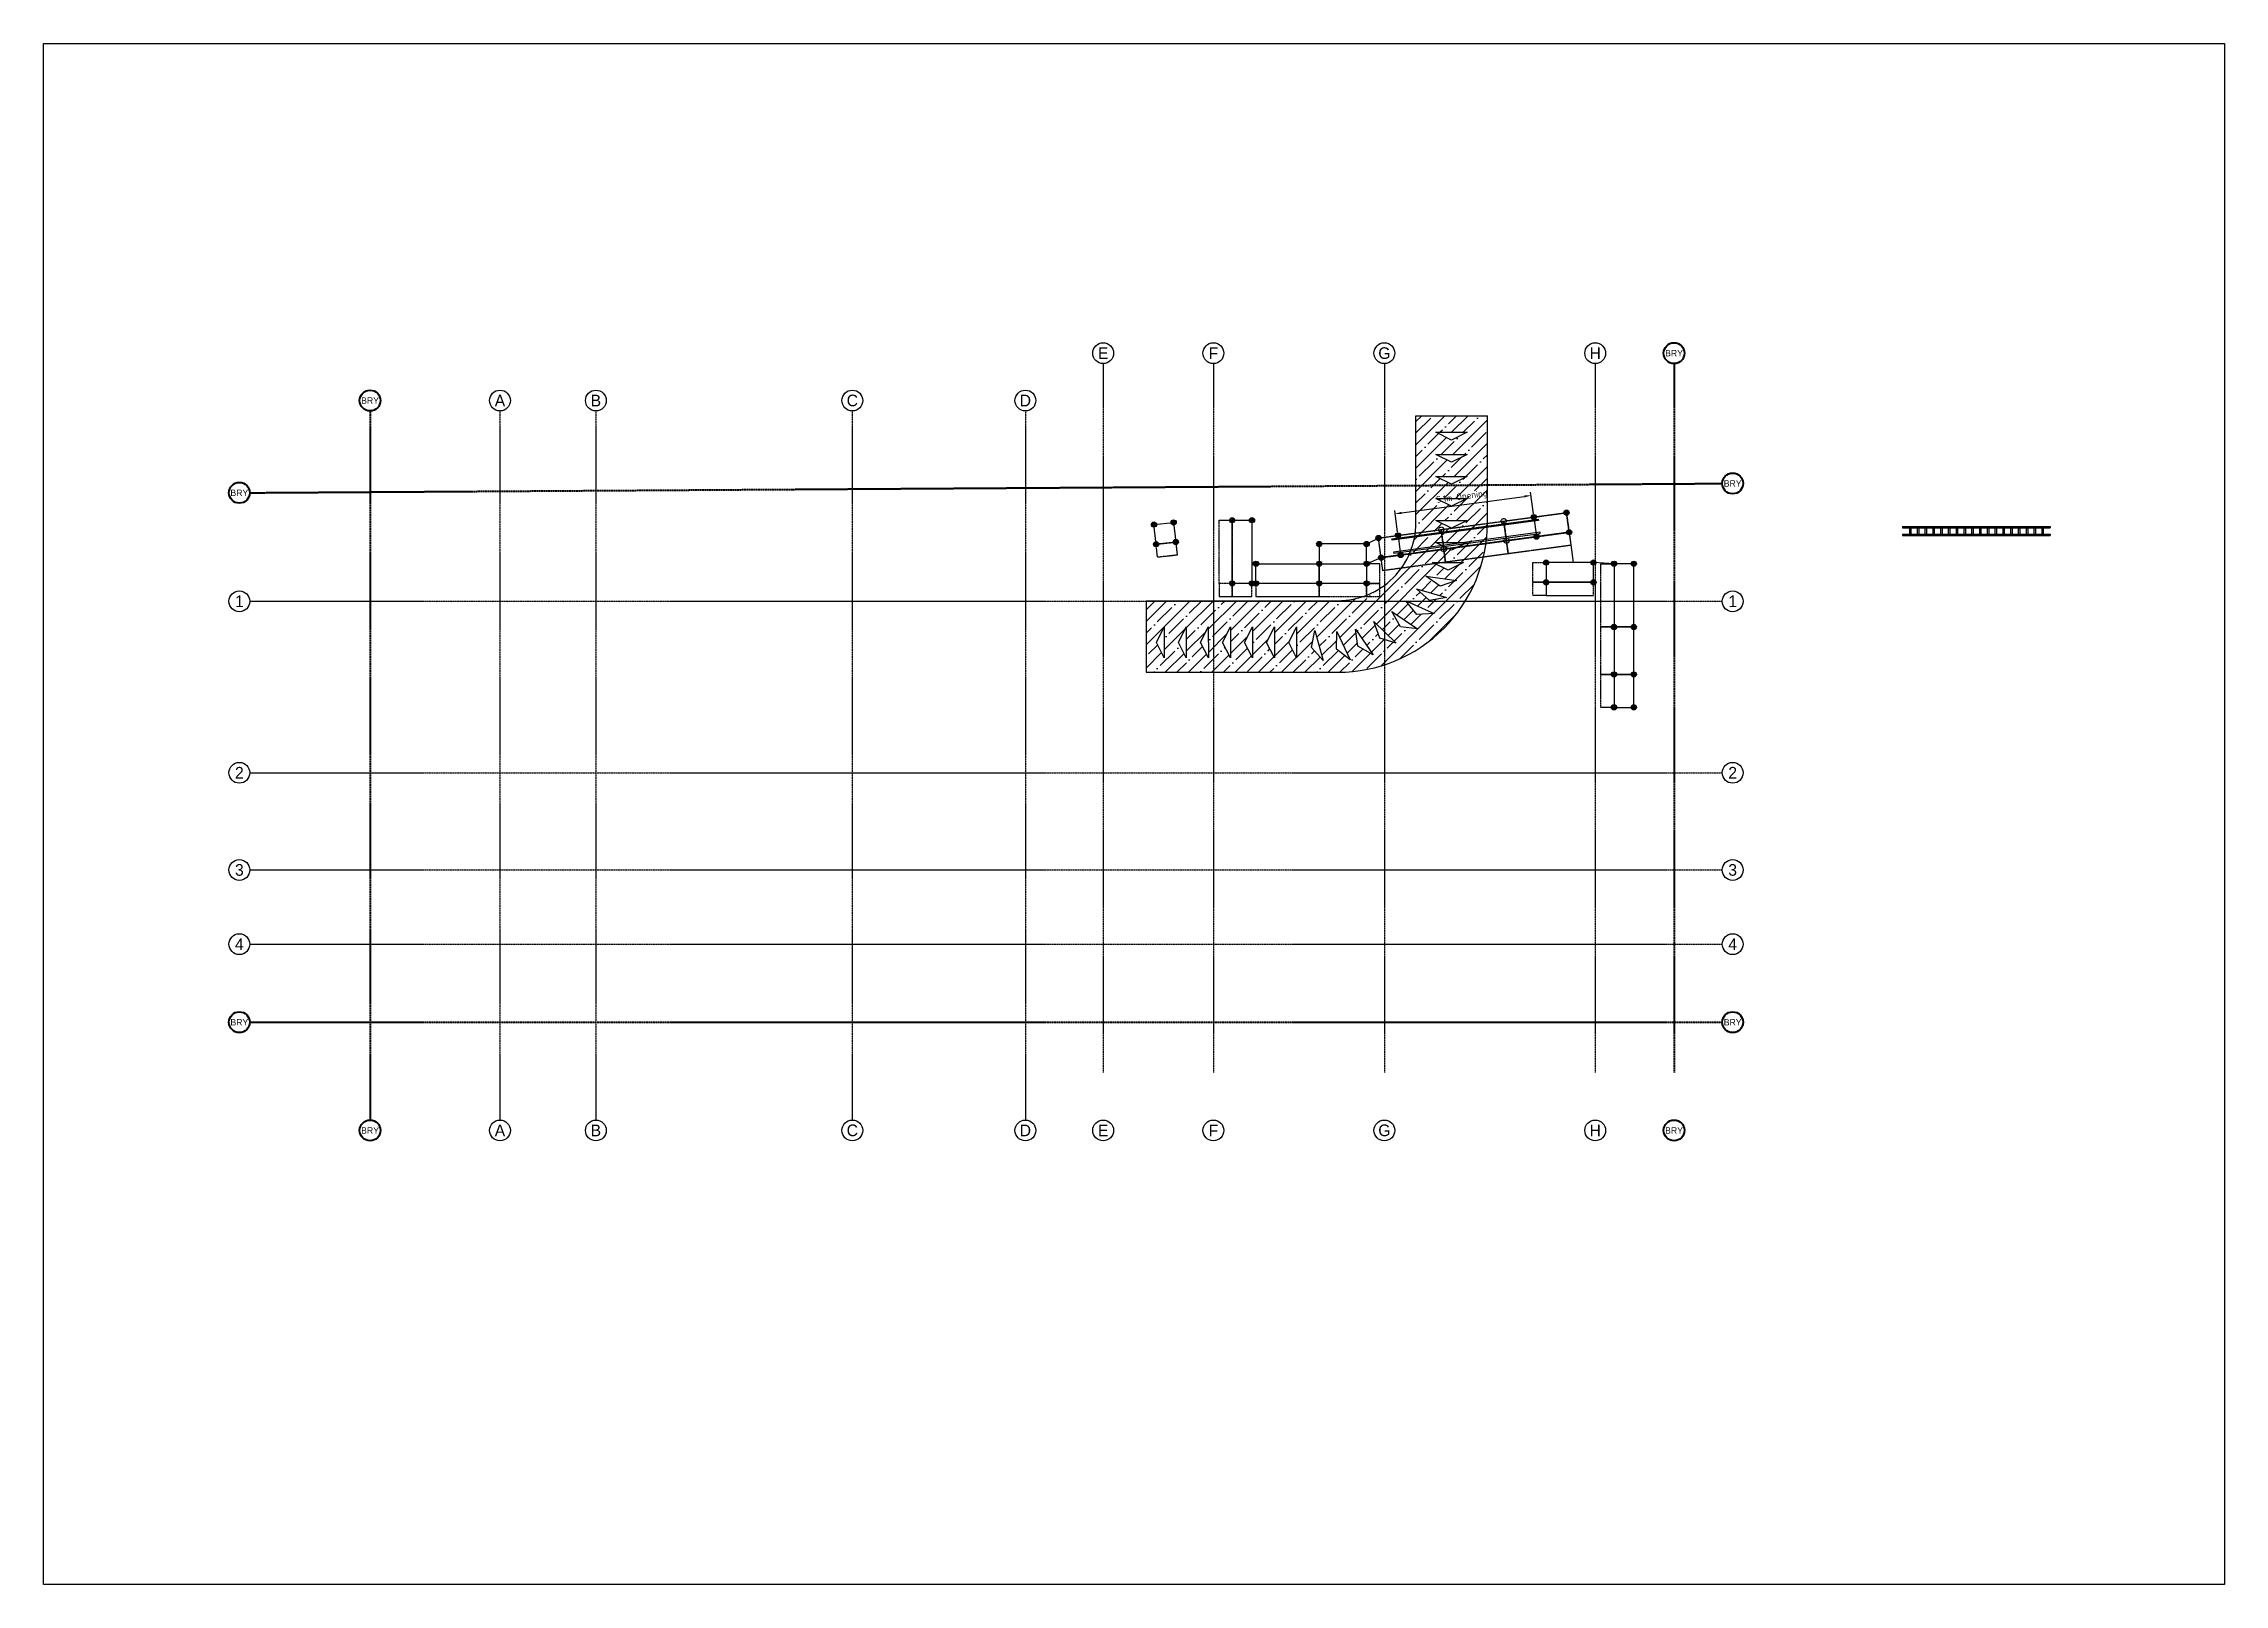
# Model space of a CAD drawing. Header units: millimetres. Extents: x -881708 to -119807, y 0 to 594021.
# Drawn here: x -881708 to -797600, y 475217 to 534619 of the extents above; entities that cross this region are included whole.
import ezdxf

# ---------------------------------------------------------------- set-up
doc = ezdxf.new("R2010")
doc.units = ezdxf.units.MM
doc.header["$PDMODE"] = 34
doc.header["$PDSIZE"] = -10
doc.linetypes.add('ACAD_ISO02W100', pattern=[15, 12, -3])
doc.linetypes.add('KwikScaf_DASHED', pattern=[3.75, 2.5, -1.25])
doc.layers.get('0').update_dxf_attribs({"linetype": 'CONTINUOUS'})
doc.layers.get('Defpoints').update_dxf_attribs({"linetype": 'CONTINUOUS'})
for name, color, linetype in [('01 - Basement Access', 32, 'CONTINUOUS'), ('Details', 252, 'CONTINUOUS'), ('Grid Lines', 1, 'CONTINUOUS'), ('Images [2017.10.24]', 252, 'CONTINUOUS'), ('Ladder Beams', 210, 'CONTINUOUS'), ('Scaffold', 7, 'CONTINUOUS')]:
    doc.layers.add(name, color=color, linetype=linetype)
doc.layers.add('Viewport', color=7, linetype='CONTINUOUS', plot=False)
doc.styles.add('Waco', font='vrinda.ttf', dxfattribs={"height": 250})
doc.dimstyles.new('ISO-25', dxfattribs={"dimscale": 0, "dimtxt": 250, "dimasz": 250, "dimexe": 125, "dimexo": 125, "dimgap": 125, "dimtad": 1, "dimdec": 0, "dimdsep": 46, "dimtxsty": 'Standard', "dimcen": 250, "dimclrd": 256, "dimclre": 256, "dimclrt": 256, "dimazin": 0, "dimtfac": 1, "dimtdec": 0, "dimtmove": 0, "dimatfit": 3, "dimfxl": 1, "dimlwd": -1, "dimlwe": -1, "dimarcsym": 0})
picture_1 = doc.add_image_def('image19.tiff', size_in_pixel=(9934, 7016))

msp = doc.modelspace()

# ---------------------------------------------------------------- texts
at = {"layer": 'Grid Lines', "char_height": 450, "attachment_point": 5, "style": 'Waco'}
for s, insert in [('E', (-840842.5, 522684.5)), ('F', (-836592.5, 522684.5)), ('G', (-829997.5, 522684.5)), ('H', (-821865.5, 522684.5)), ('A', (-864107.5, 520858.3)), ('B', (-860407.5, 520858.3)), ('C', (-850517.5, 520858.3)), ('D', (-843842.5, 520858.3)), ('1', (-874158.4, 513118.1)), ('1', (-816564.7, 513118.1)), ('2', (-874158.4, 506508.1)), ('2', (-816564.7, 506508.1)), ('3', (-874158.4, 502759.1)), ('3', (-816564.7, 502759.1)), ('4', (-874158.4, 499899.1)), ('4', (-816564.7, 499899.1)), ('A', (-864107.5, 492719.2)), ('B', (-860407.5, 492719.2)), ('C', (-850517.5, 492719.2)), ('D', (-843842.5, 492719.2)), ('E', (-840842.5, 492719.2)), ('F', (-836592.5, 492719.2)), ('G', (-829997.5, 492719.2)), ('H', (-821865.5, 492719.2))]:
    msp.add_mtext_dynamic_manual_height_columns(s, width=637.099, gutter_width=1250, heights=[0], dxfattribs=dict(at, insert=insert))
at = {"layer": 'Grid Lines', "color": 142, "char_height": 250, "attachment_point": 5, "style": 'Waco'}
for insert in [(-818825.5, 522684.5), (-869117.5, 520858.3), (-874158.4, 517303.1), (-816564.7, 517663.2), (-874158.4, 496889.1), (-816564.7, 496889.1), (-869117.5, 492719.2), (-818825.5, 492719.2)]:
    msp.add_mtext_dynamic_manual_height_columns('BRY', width=637.099, gutter_width=1250, heights=[0], dxfattribs=dict(at, insert=insert))

# ---------------------------------------------------------------- blocks, each defined once
blk = doc.blocks.new('5.7m Ladder Beam')
at = {"color": 6}
for p, q in [((0, 340), (0, 290)), ((0, 340), (5700, 340)), ((0, 290), (5700, 290)), ((0, 50), (0, 0)), ((0, 50), (5700, 50)), ((0, 0), (5700, 0)), ((270, 290), (270, 50)), ((330, 290), (330, 50)), ((570, 290), (570, 50)), ((630, 290), (630, 50)), ((870, 290), (870, 50)), ((930, 290), (930, 50)), ((1170, 290), (1170, 50)), ((1230, 290), (1230, 50)), ((1470, 290), (1470, 50)), ((1530, 290), (1530, 50)), ((1770, 290), (1770, 50)), ((1830, 290), (1830, 50)), ((2070, 290), (2070, 50)), ((2130, 290), (2130, 50)), ((2370, 290), (2370, 50)), ((2430, 290), (2430, 50)), ((2670, 290), (2670, 50)), ((2730, 290), (2730, 50)), ((2970, 290), (2970, 50)), ((3030, 290), (3030, 50)), ((3270, 290), (3270, 50)), ((3330, 290), (3330, 50)), ((3570, 290), (3570, 50)), ((3630, 290), (3630, 50)), ((3870, 290), (3870, 50)), ((3930, 290), (3930, 50)), ((4170, 290), (4170, 50)), ((4230, 290), (4230, 50)), ((4470, 290), (4470, 50)), ((4530, 290), (4530, 50)), ((4770, 290), (4770, 50)), ((4830, 290), (4830, 50)), ((5070, 290), (5070, 50)), ((5130, 290), (5130, 50)), ((5370, 290), (5370, 50)), ((5430, 290), (5430, 50)), ((5700, 340), (5700, 290)), ((5700, 50), (5700, 0))]:
    blk.add_line(p, q, dxfattribs=at)
blk = doc.blocks.new('*D57')
at = {"layer": 'Defpoints', "color": 0, "transparency": 16777216}
for p in [(-824346, 517199), (-829471, 515659), (-824234, 516365)]:
    blk.add_point(p, dxfattribs=at)
at = {"layer": 'Details', "transparency": 16777216}
for p, q in [((-824250, 516489), (-824363, 517323)), ((-829488, 515783), (-829600, 516616)), ((-829336, 516526), (-824594, 517165))]:
    blk.add_line(p, q, dxfattribs=at)
for points in [[(-829341, 516567), (-829330, 516484), (-829584, 516492)], [(-824599, 517207), (-824588, 517124), (-824346, 517199)]]:
    blk.add_solid(points, dxfattribs=at)
at = {"layer": 'Details', "transparency": 16777216, "insert": (-827003, 517130), "char_height": 250, "attachment_point": 5, "rotation": 7.68142}
blk.add_mtext('{\\fISOCPEUR|b0|i0|c0|p34;5.1m Opening}', dxfattribs=at)

# ---------------------------------------------------------------- dimensions: what is measured, and where the dimension line sits
at = {"layer": 'Details'}
dim = msp.add_aligned_dim(p1=(-829471.2, 515658.9), p2=(-824233.6, 516365.3), distance=841, text='{\\fISOCPEUR|b0|i0|c0|p34;5.1m Opening}', dimstyle='ISO-25', override={"dimscale": 1}, dxfattribs=at)
dim.commit()
dim.dimension.update_dxf_attribs({"geometry": '*D57', "text_midpoint": (-827003.3, 517130.4)})

# ---------------------------------------------------------------- hatches: boundary and pattern name
at = {"layer": '01 - Basement Access'}
h = msp.add_hatch(dxfattribs=at)
h.set_pattern_fill('ANSI35', color=256, scale=100)
h.paths.add_polyline_path([(-826024, 516143), (-826024, 520275.3), (-828782.6, 520275.3), (-828782.6, 516143, -0.4142136), (-831782.6, 513143), (-839189.6, 513143), (-839189.6, 510384.4), (-831782.6, 510384.4, 0.4142136)])
h.paths.add_polyline_path([(-827848.5, 513701.9), (-828401.5, 514081.7), (-827212.9, 513916.4)], flags=16)
h.paths.add_polyline_path([(-827600, 513267), (-828259.4, 513143.3), (-828753.9, 513596.4)], flags=16)
h.paths.add_polyline_path([(-827541.9, 514317.9), (-828141.9, 514617.9), (-826941.9, 514617.9)], flags=16)
h.paths.add_polyline_path([(-828073.3, 512643.8), (-828743.6, 512615.8), (-829168.2, 513135.1)], flags=16)
h.paths.add_polyline_path([(-827408.9, 515084.8), (-828008.9, 515384.8), (-826808.9, 515384.8)], flags=16)
h.paths.add_polyline_path([(-828716, 512057.1), (-829381.9, 512138.9), (-829715.9, 512720.7)], flags=16)
h.paths.add_polyline_path([(-827408.9, 515934.8), (-828008.9, 516234.8), (-826808.9, 516234.8)], flags=16)
h.paths.add_polyline_path([(-829537.6, 511502), (-830177.5, 511703.1), (-830400.7, 512335.7)], flags=16)
h.paths.add_polyline_path([(-827408.9, 516784.8), (-828008.9, 517084.8), (-826808.9, 517084.8)], flags=16)
h.paths.add_polyline_path([(-830431.7, 511060.7), (-831019.4, 511384.2), (-831113.3, 512048.4)], flags=16)
h.paths.add_polyline_path([(-827408.9, 517634.8), (-828008.9, 517934.8), (-826808.9, 517934.8)], flags=16)
h.paths.add_polyline_path([(-831318, 510861.6), (-831843.8, 511278.2), (-831826, 511948.8)], flags=16)
h.paths.add_polyline_path([(-827408.9, 518484.8), (-828008.9, 518784.8), (-826808.9, 518784.8)], flags=16)
h.paths.add_polyline_path([(-832356, 510839), (-832805.8, 511336.6), (-832677.6, 511995)], flags=16)
h.paths.add_polyline_path([(-827408.9, 519334.8), (-828008.9, 519634.8), (-826808.9, 519634.8)], flags=16)
h.paths.add_polyline_path([(-833387.7, 512135.3), (-833386.8, 510935.3), (-833687.3, 511535)], flags=16)
h.paths.add_polyline_path([(-834237.7, 512135.3), (-834236.8, 510935.3), (-834537.3, 511535)], flags=16)
h.paths.add_polyline_path([(-835087.7, 512135.3), (-835086.8, 510935.3), (-835387.3, 511535)], flags=16)
h.paths.add_polyline_path([(-835937.7, 512135.3), (-835936.8, 510935.3), (-836237.3, 511535)], flags=16)
h.paths.add_polyline_path([(-836787.7, 512135.3), (-836786.8, 510935.3), (-837087.3, 511535)], flags=16)
h.paths.add_polyline_path([(-837637.7, 512135.3), (-837636.8, 510935.3), (-837937.3, 511535)], flags=16)
h.paths.add_polyline_path([(-838487.7, 512135.3), (-838486.8, 510935.3), (-838787.3, 511535)], flags=16)
at = {"layer": 'Scaffold'}
h = msp.add_hatch(color=1, dxfattribs=at)
h.dxf.hatch_style = 1
edge = h.paths.add_edge_path()
edge.add_arc((-824233.6, 516365.3), 100, 0, 360)
h = msp.add_hatch(color=1, dxfattribs=at)
h.dxf.hatch_style = 1
edge = h.paths.add_edge_path()
edge.add_arc((-822975, 516535), 100, 0, 360)
h = msp.add_hatch(color=4, dxfattribs=at)
h.dxf.hatch_style = 1
edge = h.paths.add_edge_path()
edge.add_arc((-838883.3, 516078.1), 100, 0, 360)
h = msp.add_hatch(color=4, dxfattribs=at)
h.dxf.hatch_style = 1
edge = h.paths.add_edge_path()
edge.add_arc((-838125.7, 516160.4), 100, 0, 360)
h = msp.add_hatch(color=3, dxfattribs=at)
h.dxf.hatch_style = 1
edge = h.paths.add_edge_path()
edge.add_arc((-835865.8, 516244.3), 100, 0, 360)
h = msp.add_hatch(color=3, dxfattribs=at)
h.dxf.hatch_style = 1
edge = h.paths.add_edge_path()
edge.add_arc((-835103.8, 516244.3), 100, 0, 360)
h = msp.add_hatch(color=4, dxfattribs=at)
h.dxf.hatch_style = 1
edge = h.paths.add_edge_path()
edge.add_arc((-830226.4, 515557), 100, 0, 360)
h = msp.add_hatch(color=4, dxfattribs=at)
h.dxf.hatch_style = 1
edge = h.paths.add_edge_path()
edge.add_arc((-829471.2, 515658.9), 100, 0, 360)
h = msp.add_hatch(color=1, dxfattribs=at)
h.dxf.hatch_style = 1
edge = h.paths.add_edge_path()
edge.add_arc((-824131.8, 515610.1), 100, 0, 360)
h = msp.add_hatch(color=1, dxfattribs=at)
h.dxf.hatch_style = 1
edge = h.paths.add_edge_path()
edge.add_arc((-822873.2, 515779.9), 100, 0, 360)
h = msp.add_hatch(color=4, dxfattribs=at)
h.dxf.hatch_style = 1
edge = h.paths.add_edge_path()
edge.add_arc((-838801, 515320.6), 100, 0, 360)
h = msp.add_hatch(color=4, dxfattribs=at)
h.dxf.hatch_style = 1
edge = h.paths.add_edge_path()
edge.add_arc((-838043.5, 515402.8), 100, 0, 360)
h = msp.add_hatch(color=5, dxfattribs=at)
h.dxf.hatch_style = 1
edge = h.paths.add_edge_path()
edge.add_arc((-832509.9, 515329.3), 100, 0, 360)
h = msp.add_hatch(color=5, dxfattribs=at)
h.dxf.hatch_style = 1
edge = h.paths.add_edge_path()
edge.add_arc((-830680.9, 515329.3), 100, 0, 360)
h = msp.add_hatch(color=4, dxfattribs=at)
h.dxf.hatch_style = 1
edge = h.paths.add_edge_path()
edge.add_arc((-830124.5, 514801.8), 100, 0, 360)
h = msp.add_hatch(color=4, dxfattribs=at)
h.dxf.hatch_style = 1
edge = h.paths.add_edge_path()
edge.add_arc((-829369.4, 514903.7), 100, 0, 360)
h = msp.add_hatch(color=3, dxfattribs=at)
h.dxf.hatch_style = 1
edge = h.paths.add_edge_path()
edge.add_arc((-835865.8, 513805.3), 100, 0, 360)
h = msp.add_hatch(color=3, dxfattribs=at)
h.dxf.hatch_style = 1
edge = h.paths.add_edge_path()
edge.add_arc((-835103.8, 513805.3), 100, 0, 360)
h = msp.add_hatch(color=3, dxfattribs=at)
h.dxf.hatch_style = 1
edge = h.paths.add_edge_path()
edge.add_arc((-834948.9, 514567.3), 100, 0, 360)
h = msp.add_hatch(color=3, dxfattribs=at)
h.dxf.hatch_style = 1
edge = h.paths.add_edge_path()
edge.add_arc((-834948.9, 513805.3), 100, 0, 360)
h = msp.add_hatch(color=5, dxfattribs=at)
h.dxf.hatch_style = 1
edge = h.paths.add_edge_path()
edge.add_arc((-832509.9, 514567.3), 100, 0, 360)
h = msp.add_hatch(color=5, dxfattribs=at)
h.dxf.hatch_style = 1
edge = h.paths.add_edge_path()
edge.add_arc((-832509.9, 513805.3), 100, 0, 360)
h = msp.add_hatch(color=5, dxfattribs=at)
h.dxf.hatch_style = 1
edge = h.paths.add_edge_path()
edge.add_arc((-830680.9, 514567.3), 100, 0, 360)
h = msp.add_hatch(color=5, dxfattribs=at)
h.dxf.hatch_style = 1
edge = h.paths.add_edge_path()
edge.add_arc((-830680.9, 513805.3), 100, 0, 360)
h = msp.add_hatch(color=5, dxfattribs=at)
h.dxf.hatch_style = 1
edge = h.paths.add_edge_path()
edge.add_arc((-823761.1, 514613.1), 100, 0, 360)
h = msp.add_hatch(color=5, dxfattribs=at)
h.dxf.hatch_style = 1
edge = h.paths.add_edge_path()
edge.add_arc((-823761.1, 513851.1), 100, 0, 360)
h = msp.add_hatch(color=5, dxfattribs=at)
h.dxf.hatch_style = 1
edge = h.paths.add_edge_path()
edge.add_arc((-821932.1, 514613.1), 100, 0, 360)
h = msp.add_hatch(color=5, dxfattribs=at)
h.dxf.hatch_style = 1
edge = h.paths.add_edge_path()
edge.add_arc((-821932.1, 513851.1), 100, 0, 360)
h = msp.add_hatch(color=3, dxfattribs=at)
h.dxf.hatch_style = 1
edge = h.paths.add_edge_path()
edge.add_arc((-821141.2, 514567.3), 100, 0, 360)
h = msp.add_hatch(color=3, dxfattribs=at)
h.dxf.hatch_style = 1
edge = h.paths.add_edge_path()
edge.add_arc((-820379.2, 514567.3), 100, 0, 360)
h = msp.add_hatch(color=3, dxfattribs=at)
h.dxf.hatch_style = 1
edge = h.paths.add_edge_path()
edge.add_arc((-821141.2, 512128.3), 100, 0, 360)
h = msp.add_hatch(color=3, dxfattribs=at)
h.dxf.hatch_style = 1
edge = h.paths.add_edge_path()
edge.add_arc((-820379.2, 512128.3), 100, 0, 360)
h = msp.add_hatch(color=5, dxfattribs=at)
h.dxf.hatch_style = 1
edge = h.paths.add_edge_path()
edge.add_arc((-821141.2, 510299.3), 100, 0, 360)
h = msp.add_hatch(color=5, dxfattribs=at)
h.dxf.hatch_style = 1
edge = h.paths.add_edge_path()
edge.add_arc((-820379.2, 510299.3), 100, 0, 360)
h = msp.add_hatch(color=1, dxfattribs=at)
h.dxf.hatch_style = 1
edge = h.paths.add_edge_path()
edge.add_arc((-821141.2, 509029.3), 100, 0, 360)
h = msp.add_hatch(color=1, dxfattribs=at)
h.dxf.hatch_style = 1
edge = h.paths.add_edge_path()
edge.add_arc((-820379.2, 509029.3), 100, 0, 360)

# ---------------------------------------------------------------- linework, layer by layer
at = {"layer": '01 - Basement Access'}
for points in [[(-839189.6, 513143), (-831782.6, 513143, 0.4142136), (-828782.6, 516143), (-828782.6, 520275.3)], [(-839189.6, 510384.4), (-831782.6, 510384.4, 0.4142136), (-826024, 516143), (-826024, 520275.3)]]:
    msp.add_lwpolyline(points, format="xyb", dxfattribs=at)
for points in [[(-828008.9, 519634.8), (-826808.9, 519634.8), (-827408.9, 519334.8)], [(-828008.9, 518784.8), (-826808.9, 518784.8), (-827408.9, 518484.8)], [(-828008.9, 517934.8), (-826808.9, 517934.8), (-827408.9, 517634.8)], [(-828008.9, 517084.8), (-826808.9, 517084.8), (-827408.9, 516784.8)], [(-828008.9, 516234.8), (-826808.9, 516234.8), (-827408.9, 515934.8)], [(-828008.9, 515384.8), (-826808.9, 515384.8), (-827408.9, 515084.8)], [(-828401.5, 514081.7), (-827212.9, 513916.4), (-827848.5, 513701.9)], [(-828141.9, 514617.9), (-826941.9, 514617.9), (-827541.9, 514317.9)], [(-829168.2, 513135.1), (-828073.3, 512643.8), (-828743.6, 512615.8)], [(-828753.9, 513596.4), (-827600, 513267), (-828259.4, 513143.3)], [(-830400.7, 512335.7), (-829537.6, 511502), (-830177.5, 511703.1)], [(-829715.9, 512720.7), (-828716, 512057.1), (-829381.9, 512138.9)], [(-838487.7, 512135.3), (-838486.8, 510935.3), (-838787.3, 511535)], [(-837637.7, 512135.3), (-837636.8, 510935.3), (-837937.3, 511535)], [(-836787.7, 512135.3), (-836786.8, 510935.3), (-837087.3, 511535)], [(-835937.7, 512135.3), (-835936.8, 510935.3), (-836237.3, 511535)], [(-835087.7, 512135.3), (-835086.8, 510935.3), (-835387.3, 511535)], [(-834237.7, 512135.3), (-834236.8, 510935.3), (-834537.3, 511535)], [(-833387.7, 512135.3), (-833386.8, 510935.3), (-833687.3, 511535)], [(-832677.6, 511995), (-832356, 510839), (-832805.8, 511336.6)], [(-831826, 511948.8), (-831318, 510861.6), (-831843.8, 511278.2)], [(-831113.3, 512048.4), (-830431.7, 511060.7), (-831019.4, 511384.2)]]:
    msp.add_lwpolyline(points, close=True, dxfattribs=at)
at = {"layer": 'Grid Lines', "linetype": 'ACAD_ISO02W100'}
for points in [[(-840842.5, 522283.3), (-840842.5, 494946.6)], [(-836592.5, 522283.3), (-836592.5, 494946.6)], [(-829997.5, 522283.3), (-829997.5, 494946.6)], [(-821865.5, 522283.3), (-821865.5, 494946.6)], [(-864107.5, 520457.1), (-864107.5, 493120.4)], [(-860407.5, 520457.1), (-860407.5, 493120.4)], [(-850517.5, 520457.1), (-850517.5, 493120.4)], [(-843842.5, 520457.1), (-843842.5, 493120.4)], [(-873757.2, 513118.1), (-816966, 513118.1)], [(-873757.2, 506508.1), (-816966, 506508.1)], [(-873757.2, 502759.1), (-816966, 502759.1)], [(-873757.2, 499899.1), (-816966, 499899.1)]]:
    msp.add_lwpolyline(points, dxfattribs=at)
at = {"layer": 'Grid Lines', "color": 142, "linetype": 'ACAD_ISO02W100', "lineweight": 40}
for points in [[(-818825.5, 522283.3), (-818825.5, 494946.6)], [(-869117.5, 520457.1), (-869117.5, 493120.4)], [(-873757.2, 517303.1), (-816966, 517660.6)], [(-873757.2, 496889.1), (-816966, 496889.1)]]:
    msp.add_lwpolyline(points, dxfattribs=at)
at = {"layer": 'Grid Lines'}
for centre in [(-840842.5, 522684.5), (-836592.5, 522684.5), (-829997.5, 522684.5), (-821865.5, 522684.5), (-864107.5, 520858.3), (-860407.5, 520858.3), (-850517.5, 520858.3), (-843842.5, 520858.3), (-874158.4, 513118.1), (-816564.7, 513118.1), (-874158.4, 506508.1), (-816564.7, 506508.1), (-874158.4, 502759.1), (-816564.7, 502759.1), (-874158.4, 499899.1), (-816564.7, 499899.1), (-864107.5, 492719.2), (-860407.5, 492719.2), (-850517.5, 492719.2), (-843842.5, 492719.2), (-840842.5, 492719.2), (-836592.5, 492719.2), (-829997.5, 492719.2), (-821865.5, 492719.2)]:
    msp.add_circle(centre, 401.2, dxfattribs=at)
at = {"layer": 'Grid Lines', "color": 142, "lineweight": 40}
for centre in [(-818825.5, 522684.5), (-869117.5, 520858.3), (-874158.4, 517303.1), (-816564.7, 517663.2), (-874158.4, 496889.1), (-816564.7, 496889.1), (-869117.5, 492719.2), (-818825.5, 492719.2)]:
    msp.add_circle(centre, 401.2, dxfattribs=at)
at = {"layer": 'Ladder Beams'}
for points in [[(-829709.6, 515525.8), (-824060.7, 516287.7), (-824054, 516238.1), (-829702.9, 515476.2)], [(-829634.5, 514968.8), (-823985.6, 515730.7), (-823992.3, 515780.3), (-829641.1, 515018.4)]]:
    msp.add_lwpolyline(points, close=True, dxfattribs=at)
at = {"layer": 'Scaffold', "color": 3, "linetype": 'KwikScaf_DASHED', "ltscale": 0.8}
for points in [[(-825392.2, 516209), (-822975, 516535), (-822873.2, 515779.9), (-825290.3, 515453.9)], [(-836373.8, 516244.3), (-835865.8, 516244.3), (-835865.8, 513805.3), (-836373.8, 513805.3)], [(-830226.4, 515557), (-827809.3, 515883), (-827707.4, 515127.8), (-830124.5, 514801.8)], [(-827809.3, 515883), (-825392.2, 516209), (-825290.3, 515453.9), (-827707.4, 515127.8)], [(-825290.3, 515453.9), (-822873.2, 515779.9), (-822805.3, 515276.4), (-825222.4, 514950.4)], [(-830124.5, 514801.8), (-827707.4, 515127.8), (-827639.5, 514624.4), (-830056.6, 514298.4)], [(-827707.4, 515127.8), (-825290.3, 515453.9), (-825222.4, 514950.4), (-827639.5, 514624.4)], [(-821649.2, 514567.3), (-821141.2, 514567.3), (-821141.2, 512128.3), (-821649.2, 512128.3)], [(-835865.8, 513805.3), (-836373.8, 513805.3), (-836373.8, 513297.3), (-835865.8, 513297.3)], [(-835865.8, 513297.3), (-835103.8, 513297.3), (-835103.8, 513805.3), (-835865.8, 513805.3)], [(-832509.9, 513805.3), (-834948.9, 513805.3), (-834948.9, 513297.3), (-832509.9, 513297.3)]]:
    msp.add_lwpolyline(points, close=True, dxfattribs=at)
at = {"layer": 'Scaffold', "color": 1}
for points in [[(-824233.6, 516365.3), (-824131.8, 515610.1), (-822873.2, 515779.9), (-822975, 516535)], [(-820379.2, 510299.3), (-821141.2, 510299.3), (-821141.2, 509029.3), (-820379.2, 509029.3)]]:
    msp.add_lwpolyline(points, close=True, dxfattribs=at)
at = {"layer": 'Scaffold', "color": 4}
for points in [[(-838883.3, 516078.1), (-838125.7, 516160.4), (-838043.5, 515402.8), (-838801, 515320.6)], [(-830226.4, 515557), (-829471.2, 515658.9), (-829369.4, 514903.7), (-830124.5, 514801.8)]]:
    msp.add_lwpolyline(points, close=True, dxfattribs=at)
at = {"layer": 'Scaffold', "color": 3}
for points in [[(-835103.8, 513805.3), (-835865.8, 513805.3), (-835865.8, 516244.3), (-835103.8, 516244.3)], [(-834948.9, 514567.3), (-832509.9, 514567.3), (-832509.9, 513805.3), (-834948.9, 513805.3)], [(-820379.2, 514567.3), (-821141.2, 514567.3), (-821141.2, 512128.3), (-820379.2, 512128.3)]]:
    msp.add_lwpolyline(points, close=True, dxfattribs=at)
at = {"layer": 'Scaffold', "color": 1}
msp.add_lwpolyline([(-822873.2, 515779.9), (-822715.8, 514613.1)], dxfattribs=at)
at = {"layer": 'Scaffold', "color": 4, "linetype": 'KwikScaf_DASHED', "ltscale": 0.8}
msp.add_lwpolyline([(-838801, 515320.6), (-838043.5, 515402.8), (-837988.6, 514897.8), (-838746.2, 514815.5)], close=True, dxfattribs=at)
at = {"layer": 'Scaffold', "color": 5}
for points in [[(-830680.9, 515329.3), (-832509.9, 515329.3), (-832509.9, 514567.3), (-830680.9, 514567.3)], [(-832509.9, 514567.3), (-830680.9, 514567.3), (-830680.9, 513805.3), (-832509.9, 513805.3)], [(-823761.1, 513851.1), (-821932.1, 513851.1), (-821932.1, 514613.1), (-823761.1, 514613.1)], [(-821141.2, 510299.3), (-820379.2, 510299.3), (-820379.2, 512128.3), (-821141.2, 512128.3)]]:
    msp.add_lwpolyline(points, close=True, dxfattribs=at)
for points in [[(-830680.9, 515329.3), (-830254.7, 515540.9)], [(-830680.9, 514567.3), (-830124.5, 514801.8)]]:
    msp.add_lwpolyline(points, dxfattribs=at)
at = {"layer": 'Scaffold', "color": 3}
for points in [[(-834948.9, 514567.3), (-835103.8, 514567.3)], [(-821141.2, 514567.3), (-821932.1, 514613.1)]]:
    msp.add_lwpolyline(points, dxfattribs=at)
at = {"layer": 'Scaffold', "color": 5, "linetype": 'KwikScaf_DASHED', "ltscale": 0.8}
for points in [[(-830680.9, 513805.3), (-830172.9, 513805.3), (-830172.9, 514567.3), (-830680.9, 514567.3)], [(-824269.1, 514613.1), (-823761.1, 514613.1), (-823761.1, 513851.1), (-824269.1, 513851.1)], [(-830680.9, 513805.3), (-832509.9, 513805.3), (-832509.9, 513297.3), (-830680.9, 513297.3)], [(-830172.9, 513805.3), (-830680.9, 513805.3), (-830680.9, 513297.3), (-830172.9, 513297.3)], [(-823761.1, 513343.1), (-824269.1, 513343.1), (-824269.1, 513851.1), (-823761.1, 513851.1)], [(-821932.1, 513851.1), (-823761.1, 513851.1), (-823761.1, 513343.1), (-821932.1, 513343.1)], [(-821649.2, 512128.3), (-821141.2, 512128.3), (-821141.2, 510299.3), (-821649.2, 510299.3)]]:
    msp.add_lwpolyline(points, close=True, dxfattribs=at)
at = {"layer": 'Scaffold', "color": 1, "linetype": 'KwikScaf_DASHED', "ltscale": 0.8}
msp.add_lwpolyline([(-821649.2, 510299.3), (-821141.2, 510299.3), (-821141.2, 509029.3), (-821649.2, 509029.3)], close=True, dxfattribs=at)
at = {"layer": 'Scaffold', "color": 1}
for centre in [(-824233.6, 516365.3), (-822975, 516535), (-824131.8, 515610.1), (-822873.2, 515779.9), (-821141.2, 509029.3), (-820379.2, 509029.3)]:
    msp.add_circle(centre, 100, dxfattribs=at)
at = {"layer": 'Scaffold', "color": 4}
for centre in [(-838883.3, 516078.1), (-838125.7, 516160.4), (-830226.4, 515557), (-829471.2, 515658.9), (-838801, 515320.6), (-838043.5, 515402.8), (-830124.5, 514801.8), (-829369.4, 514903.7)]:
    msp.add_circle(centre, 100, dxfattribs=at)
at = {"layer": 'Scaffold', "color": 3}
for centre in [(-835865.8, 516244.3), (-835103.8, 516244.3), (-835865.8, 513805.3), (-835103.8, 513805.3), (-834948.9, 514567.3), (-834948.9, 513805.3), (-821141.2, 514567.3), (-820379.2, 514567.3), (-821141.2, 512128.3), (-820379.2, 512128.3)]:
    msp.add_circle(centre, 100, dxfattribs=at)
at = {"layer": 'Scaffold', "color": 3, "linetype": 'KwikScaf_DASHED', "ltscale": 0.8}
for centre in [(-827809.3, 515883), (-825392.2, 516209), (-827707.4, 515127.8), (-825290.3, 515453.9)]:
    msp.add_circle(centre, 100, dxfattribs=at)
at = {"layer": 'Scaffold', "color": 5}
for centre in [(-832509.9, 515329.3), (-830680.9, 515329.3), (-832509.9, 514567.3), (-832509.9, 513805.3), (-830680.9, 514567.3), (-830680.9, 513805.3), (-823761.1, 514613.1), (-823761.1, 513851.1), (-821932.1, 514613.1), (-821932.1, 513851.1), (-821141.2, 510299.3), (-820379.2, 510299.3)]:
    msp.add_circle(centre, 100, dxfattribs=at)
at = {"layer": 'Viewport', "color": 142}
for points in [[(-828782.6, 520275.3), (-826024, 520275.3)], [(-839189.6, 513143), (-839189.6, 510384.4)]]:
    msp.add_lwpolyline(points, dxfattribs=at)

# ---------------------------------------------------------------- block references
at = {"layer": 'Ladder Beams'}
msp.add_blockref('5.7m Ladder Beam', (-810017, 515658.9), dxfattribs=at)

msp.set_redraw_order([(e.dxf.handle, doc.entitydb.next_handle()) for e in msp.query("TEXT MTEXT ATTDEF DIMENSION ARC_DIMENSION")])  # texts and dimensions are drawn at this point

# ---------------------------------------------------------------- pictures from other files: only their frames are drawn
at = {"layer": 'Images [2017.10.24]'}
image = msp.add_image(picture_1, insert=(-881707.9, 475217.1), size_in_units=(84107.9, 59402.1), dxfattribs=at)
image.dxf.flags = 15

doc.saveas('drawing.dxf')
